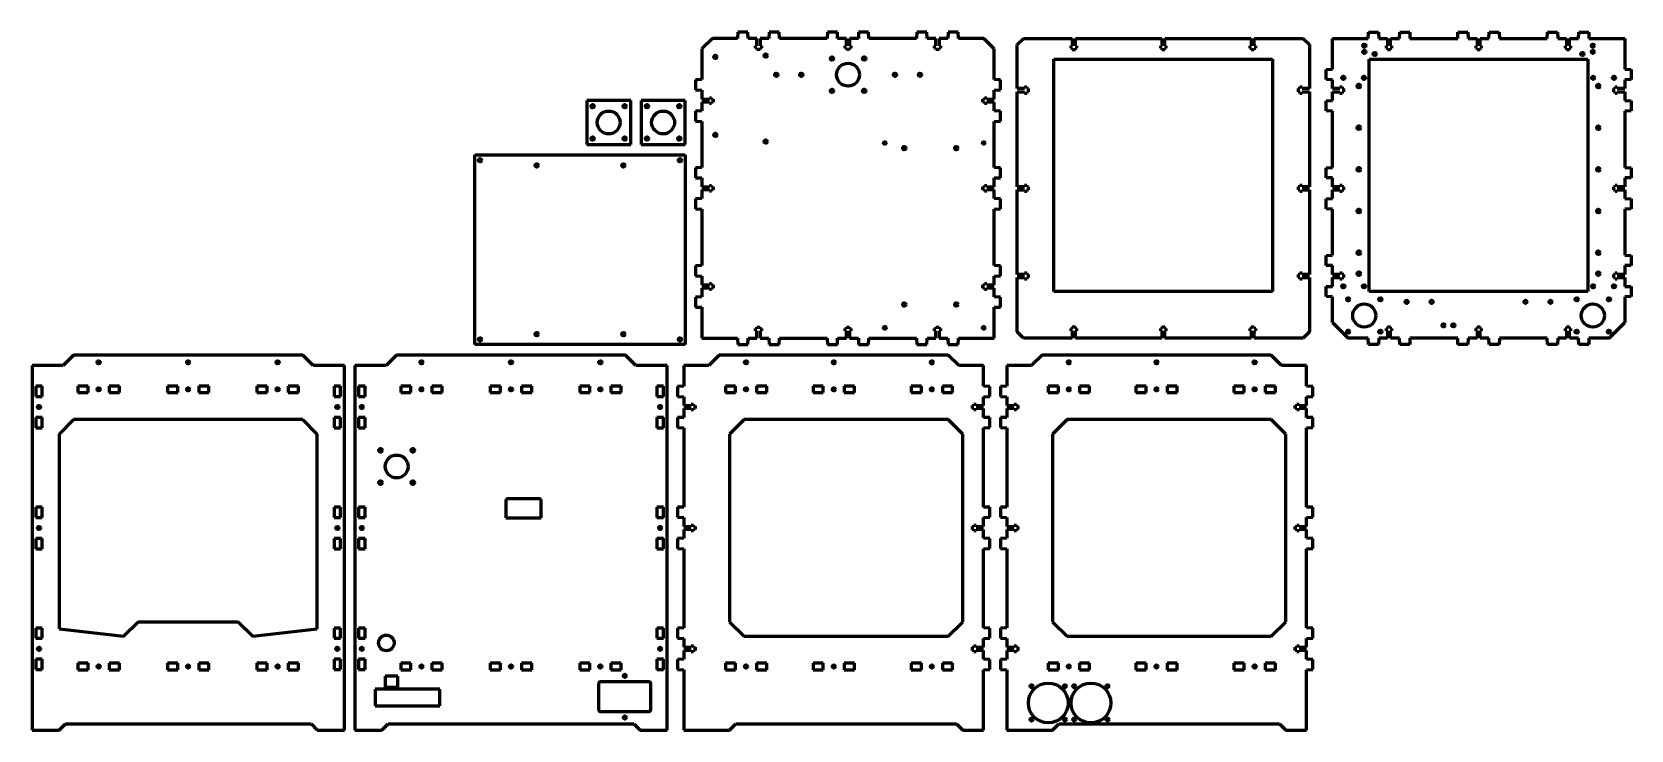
# Model space of a CAD drawing. Header units: millimetres. Extents: x 236 to 1772, y -374 to 296.
import ezdxf

# ---------------------------------------------------------------- set-up
doc = ezdxf.new("R2010")
doc.units = ezdxf.units.MM
doc.linetypes.add('K5LT_BASIC', pattern=[0])
doc.layers.add('Системный слой (1)', color=252, linetype='Continuous')

msp = doc.modelspace()

# ---------------------------------------------------------------- linework, layer by layer
at = {"layer": 'Системный слой (1)', "color": 5, "linetype": 'K5LT_BASIC', "lineweight": 60}
for p, q in [((914.4, 295.6), (914.2, 289.5)), ((924, 295.6), (914.4, 295.6)), ((924.3, 289.5), (924, 295.6)), ((944.4, 295.6), (944.2, 289.5)), ((954, 295.6), (944.4, 295.6)), ((954.3, 289.5), (954, 295.6)), ((1000.4, 295.6), (1000.1, 289.5)), ((1010, 295.6), (1000.4, 295.6)), ((1010.2, 289.5), (1010, 295.6)), ((1030.4, 295.6), (1030.1, 289.5)), ((1040, 295.6), (1030.4, 295.6)), ((1040.2, 289.5), (1040, 295.6)), ((1086.3, 295.6), (1086.1, 289.5)), ((1095.9, 295.6), (1086.3, 295.6)), ((1096.2, 289.5), (1095.9, 295.6)), ((1116.3, 295.6), (1116.1, 289.5)), ((1125.9, 295.6), (1116.3, 295.6)), ((1126.2, 289.5), (1125.9, 295.6)), ((1519.8, 289.5), (1520, 295.6)), ((1520, 295.6), (1529.6, 295.6)), ((1529.6, 295.6), (1529.9, 289.5)), ((1549.8, 289.5), (1550, 295.6)), ((1550, 295.6), (1559.6, 295.6)), ((1559.6, 295.6), (1559.9, 289.5)), ((1605.7, 289.5), (1606, 295.6)), ((1606, 295.6), (1615.6, 295.6)), ((1615.6, 295.6), (1615.8, 289.5)), ((1635.7, 289.5), (1636, 295.6)), ((1636, 295.6), (1645.6, 295.6)), ((1645.6, 295.6), (1645.8, 289.5)), ((1691.7, 289.5), (1691.9, 295.6)), ((1691.9, 295.6), (1701.5, 295.6)), ((1701.5, 295.6), (1701.8, 289.5)), ((1721.7, 289.5), (1721.9, 295.6)), ((1721.9, 295.6), (1731.5, 295.6)), ((1731.5, 295.6), (1731.8, 289.5)), ((889.9, 289.5), (879.9, 279.5)), ((879.9, 279.5), (879.9, 249.9)), ((914.2, 289.5), (889.9, 289.5)), ((932.7, 289.5), (924.3, 289.5)), ((931.4, 280.2), (931.4, 282.4)), ((931.4, 282.4), (932.7, 282.4)), ((932.7, 280.2), (931.4, 280.2)), ((932.7, 282.4), (932.7, 289.5)), ((932.7, 278.8), (932.7, 280.2)), ((935.7, 278.8), (932.7, 278.8)), ((935.7, 289.5), (935.7, 282.4)), ((944.2, 289.5), (935.7, 289.5)), ((935.7, 282.4), (937, 282.4)), ((937, 280.2), (935.7, 280.2)), ((935.7, 280.2), (935.7, 278.8)), ((937, 282.4), (937, 280.2)), ((1000.1, 289.5), (954.3, 289.5)), ((1018.7, 289.5), (1010.2, 289.5)), ((1017.4, 280.2), (1017.4, 282.4)), ((1017.4, 282.4), (1018.7, 282.4)), ((1018.7, 280.2), (1017.4, 280.2)), ((1018.7, 282.4), (1018.7, 289.5)), ((1018.7, 278.8), (1018.7, 280.2)), ((1021.7, 278.8), (1018.7, 278.8)), ((1021.7, 289.5), (1021.7, 282.4)), ((1030.1, 289.5), (1021.7, 289.5)), ((1021.7, 282.4), (1023, 282.4)), ((1023, 280.2), (1021.7, 280.2)), ((1021.7, 280.2), (1021.7, 278.8)), ((1023, 282.4), (1023, 280.2)), ((1086.1, 289.5), (1040.2, 289.5)), ((1104.6, 289.5), (1096.2, 289.5)), ((1103.3, 280.2), (1103.3, 282.4)), ((1103.3, 282.4), (1104.6, 282.4)), ((1104.6, 280.2), (1103.3, 280.2)), ((1104.6, 282.4), (1104.6, 289.5)), ((1104.6, 278.8), (1104.6, 280.2)), ((1107.6, 278.8), (1104.6, 278.8)), ((1107.6, 289.5), (1107.6, 282.4)), ((1116.1, 289.5), (1107.6, 289.5)), ((1107.6, 282.4), (1108.9, 282.4)), ((1108.9, 280.2), (1107.6, 280.2)), ((1107.6, 280.2), (1107.6, 278.8)), ((1108.9, 282.4), (1108.9, 280.2)), ((1150.5, 289.5), (1126.2, 289.5)), ((1160.5, 279.5), (1150.5, 289.5)), ((1160.5, 249.9), (1160.5, 279.5)), ((1182.7, 283.5), (1188.7, 289.5)), ((1182.7, 241.3), (1182.7, 283.5)), ((1188.7, 289.5), (1235.5, 289.5)), ((1235.5, 282.4), (1234.2, 282.4)), ((1234.2, 282.4), (1234.2, 280.2)), ((1234.2, 280.2), (1235.5, 280.2)), ((1235.5, 289.5), (1235.5, 282.4)), ((1235.5, 280.2), (1235.5, 278.8)), ((1235.5, 278.8), (1238.5, 278.8)), ((1238.5, 282.4), (1238.5, 289.5)), ((1238.5, 289.5), (1321.5, 289.5)), ((1239.8, 282.4), (1238.5, 282.4)), ((1238.5, 278.8), (1238.5, 280.2)), ((1238.5, 280.2), (1239.8, 280.2)), ((1239.8, 280.2), (1239.8, 282.4)), ((1320.2, 282.4), (1320.2, 280.2)), ((1321.5, 282.4), (1320.2, 282.4)), ((1320.2, 280.2), (1321.5, 280.2)), ((1321.5, 289.5), (1321.5, 282.4)), ((1321.5, 280.2), (1321.5, 278.8)), ((1321.5, 278.8), (1324.5, 278.8)), ((1324.5, 289.5), (1407.4, 289.5)), ((1324.5, 282.4), (1324.5, 289.5)), ((1325.8, 282.4), (1324.5, 282.4)), ((1324.5, 278.8), (1324.5, 280.2)), ((1324.5, 280.2), (1325.8, 280.2)), ((1325.8, 280.2), (1325.8, 282.4)), ((1406.1, 282.4), (1406.1, 280.2)), ((1407.4, 282.4), (1406.1, 282.4)), ((1406.1, 280.2), (1407.4, 280.2)), ((1407.4, 289.5), (1407.4, 282.4)), ((1407.4, 280.2), (1407.4, 278.8)), ((1407.4, 278.8), (1410.4, 278.8)), ((1410.4, 289.5), (1457.3, 289.5)), ((1410.4, 282.4), (1410.4, 289.5)), ((1411.7, 282.4), (1410.4, 282.4)), ((1410.4, 278.8), (1410.4, 280.2)), ((1410.4, 280.2), (1411.7, 280.2)), ((1411.7, 280.2), (1411.7, 282.4)), ((1457.3, 289.5), (1463.3, 283.5)), ((1463.3, 283.5), (1463.3, 241.3)), ((1485.5, 259.9), (1485.5, 289.5)), ((1485.5, 289.5), (1519.8, 289.5)), ((1529.9, 289.5), (1538.3, 289.5)), ((1537, 282.4), (1537, 280.2)), ((1538.3, 282.4), (1537, 282.4)), ((1537, 280.2), (1538.3, 280.2)), ((1538.3, 289.5), (1538.3, 282.4)), ((1538.3, 280.2), (1538.3, 278.8)), ((1538.3, 278.8), (1541.3, 278.8)), ((1541.3, 282.4), (1541.3, 289.5)), ((1541.3, 289.5), (1549.8, 289.5)), ((1542.6, 282.4), (1541.3, 282.4)), ((1541.3, 278.8), (1541.3, 280.2)), ((1541.3, 280.2), (1542.6, 280.2)), ((1542.6, 280.2), (1542.6, 282.4)), ((1559.9, 289.5), (1605.7, 289.5)), ((1615.8, 289.5), (1624.3, 289.5)), ((1624.3, 282.4), (1623, 282.4)), ((1623, 282.4), (1623, 280.2)), ((1623, 280.2), (1624.3, 280.2)), ((1624.3, 289.5), (1624.3, 282.4)), ((1624.3, 280.2), (1624.3, 278.8)), ((1624.3, 278.8), (1627.3, 278.8)), ((1627.3, 289.5), (1635.7, 289.5)), ((1627.3, 282.4), (1627.3, 289.5)), ((1628.6, 282.4), (1627.3, 282.4)), ((1627.3, 280.2), (1628.6, 280.2)), ((1627.3, 278.8), (1627.3, 280.2)), ((1628.6, 280.2), (1628.6, 282.4)), ((1645.8, 289.5), (1691.7, 289.5)), ((1701.8, 289.5), (1710.2, 289.5)), ((1710.2, 282.4), (1708.9, 282.4)), ((1708.9, 282.4), (1708.9, 280.2)), ((1708.9, 280.2), (1710.2, 280.2)), ((1710.2, 289.5), (1710.2, 282.4)), ((1710.2, 280.2), (1710.2, 278.8)), ((1710.2, 278.8), (1713.2, 278.8)), ((1713.2, 282.4), (1713.2, 289.5)), ((1713.2, 289.5), (1721.7, 289.5)), ((1714.5, 282.4), (1713.2, 282.4)), ((1713.2, 278.8), (1713.2, 280.2)), ((1713.2, 280.2), (1714.5, 280.2)), ((1714.5, 280.2), (1714.5, 282.4)), ((1731.8, 289.5), (1766.1, 289.5)), ((1766.1, 289.5), (1766.1, 259.9)), ((1218, 46.6), (1218, 269.6)), ((1218, 269.6), (1428, 269.6)), ((1428, 269.6), (1428, 46.6)), ((1520.8, 269.6), (1730.8, 269.6)), ((1520.8, 46.6), (1520.8, 269.6)), ((1730.8, 269.6), (1730.8, 46.6)), ((879.9, 249.9), (873.8, 249.6)), ((873.8, 249.6), (873.8, 240)), ((1166.6, 249.6), (1160.5, 249.9)), ((1166.6, 240), (1166.6, 249.6)), ((1479.4, 259.6), (1485.5, 259.9)), ((1479.4, 250), (1479.4, 259.6)), ((1485.5, 249.8), (1479.4, 250)), ((1485.5, 241.3), (1485.5, 249.8)), ((1766.1, 259.9), (1772.2, 259.6)), ((1772.2, 250), (1766.1, 249.8)), ((1766.1, 249.8), (1766.1, 241.3)), ((1772.2, 259.6), (1772.2, 250)), ((873.8, 240), (879.9, 239.8)), ((879.9, 239.8), (879.9, 231.3)), ((879.9, 231.3), (887, 231.3)), ((887, 232.6), (889.2, 232.6)), ((887, 231.3), (887, 232.6)), ((889.2, 232.6), (889.2, 231.3)), ((889.2, 231.3), (890.6, 231.3)), ((890.6, 231.3), (890.6, 228.3)), ((1149.8, 231.3), (1151.2, 231.3)), ((1149.8, 228.3), (1149.8, 231.3)), ((1151.2, 231.3), (1151.2, 232.6)), ((1151.2, 232.6), (1153.4, 232.6)), ((1153.4, 232.6), (1153.4, 231.3)), ((1153.4, 231.3), (1160.5, 231.3)), ((1160.5, 239.8), (1166.6, 240)), ((1160.5, 231.3), (1160.5, 239.8)), ((1189.8, 241.3), (1182.7, 241.3)), ((1182.7, 147.1), (1182.7, 238.3)), ((1182.7, 238.3), (1189.8, 238.3)), ((1189.8, 242.6), (1189.8, 241.3)), ((1192, 242.6), (1189.8, 242.6)), ((1189.8, 238.3), (1189.8, 237)), ((1189.8, 237), (1192, 237)), ((1192, 241.3), (1192, 242.6)), ((1193.4, 241.3), (1192, 241.3)), ((1192, 238.3), (1193.4, 238.3)), ((1192, 237), (1192, 238.3)), ((1193.4, 238.3), (1193.4, 241.3)), ((1452.6, 241.3), (1452.6, 238.3)), ((1454, 241.3), (1452.6, 241.3)), ((1452.6, 238.3), (1454, 238.3)), ((1456.2, 242.6), (1454, 242.6)), ((1454, 242.6), (1454, 241.3)), ((1454, 238.3), (1454, 237)), ((1454, 237), (1456.2, 237)), ((1456.2, 241.3), (1456.2, 242.6)), ((1463.3, 241.3), (1456.2, 241.3)), ((1456.2, 237), (1456.2, 238.3)), ((1456.2, 238.3), (1463.3, 238.3)), ((1463.3, 238.3), (1463.3, 147.1)), ((1492.6, 241.3), (1485.5, 241.3)), ((1485.5, 229.9), (1485.5, 238.3)), ((1485.5, 238.3), (1492.6, 238.3)), ((1494.8, 242.6), (1492.6, 242.6)), ((1492.6, 242.6), (1492.6, 241.3)), ((1492.6, 238.3), (1492.6, 237)), ((1492.6, 237), (1494.8, 237)), ((1494.8, 241.3), (1494.8, 242.6)), ((1496.2, 241.3), (1494.8, 241.3)), ((1494.8, 238.3), (1496.2, 238.3)), ((1494.8, 237), (1494.8, 238.3)), ((1496.2, 238.3), (1496.2, 241.3)), ((1755.4, 241.3), (1755.4, 238.3)), ((1756.8, 241.3), (1755.4, 241.3)), ((1755.4, 238.3), (1756.8, 238.3)), ((1759, 242.6), (1756.8, 242.6)), ((1756.8, 242.6), (1756.8, 241.3)), ((1756.8, 238.3), (1756.8, 237)), ((1756.8, 237), (1759, 237)), ((1759, 241.3), (1759, 242.6)), ((1766.1, 241.3), (1759, 241.3)), ((1759, 238.3), (1766.1, 238.3)), ((1759, 237), (1759, 238.3)), ((1766.1, 238.3), (1766.1, 229.9)), ((811.5, 229.9), (769.2, 229.9)), ((769.2, 229.9), (769.2, 187.6)), ((811.5, 187.6), (811.5, 229.9)), ((863.8, 229.9), (821.5, 229.9)), ((821.5, 229.9), (821.5, 187.6)), ((863.8, 187.6), (863.8, 229.9)), ((879.9, 219.9), (873.8, 219.6)), ((873.8, 219.6), (873.8, 210)), ((887, 228.3), (879.9, 228.3)), ((879.9, 228.3), (879.9, 219.9)), ((887, 227), (887, 228.3)), ((889.2, 227), (887, 227)), ((889.2, 228.3), (889.2, 227)), ((890.6, 228.3), (889.2, 228.3)), ((1151.2, 228.3), (1149.8, 228.3)), ((1151.2, 227), (1151.2, 228.3)), ((1153.4, 227), (1151.2, 227)), ((1160.5, 228.3), (1153.4, 228.3)), ((1153.4, 228.3), (1153.4, 227)), ((1160.5, 219.9), (1160.5, 228.3)), ((1166.6, 219.6), (1160.5, 219.9)), ((1166.6, 210), (1166.6, 219.6)), ((1479.4, 229.6), (1485.5, 229.9)), ((1479.4, 220), (1479.4, 229.6)), ((1485.5, 219.8), (1479.4, 220)), ((1485.5, 165.7), (1485.5, 219.8)), ((1766.1, 229.9), (1772.2, 229.6)), ((1772.2, 220), (1766.1, 219.8)), ((1766.1, 219.8), (1766.1, 165.7)), ((1772.2, 229.6), (1772.2, 220)), ((873.8, 210), (879.9, 209.8)), ((879.9, 209.8), (879.9, 165.7)), ((1160.5, 209.8), (1166.6, 210)), ((1160.5, 165.7), (1160.5, 209.8)), ((769.2, 187.6), (811.5, 187.6)), ((821.5, 187.6), (863.8, 187.6)), ((661.8, 177.6), (863.8, 177.6)), ((661.8, -4.4), (661.8, 177.6)), ((863.8, 177.6), (863.8, -4.4)), ((879.9, 165.7), (873.8, 165.4)), ((873.8, 165.4), (873.8, 155.8)), ((873.8, 155.8), (879.9, 155.6)), ((879.9, 155.6), (879.9, 147.1)), ((1166.6, 165.4), (1160.5, 165.7)), ((1160.5, 155.6), (1166.6, 155.8)), ((1160.5, 147.1), (1160.5, 155.6)), ((1166.6, 155.8), (1166.6, 165.4)), ((1479.4, 165.4), (1485.5, 165.7)), ((1479.4, 155.8), (1479.4, 165.4)), ((1485.5, 155.6), (1479.4, 155.8)), ((1485.5, 147.1), (1485.5, 155.6)), ((1766.1, 165.7), (1772.2, 165.4)), ((1772.2, 155.8), (1766.1, 155.6)), ((1766.1, 155.6), (1766.1, 147.1)), ((1772.2, 165.4), (1772.2, 155.8)), ((879.9, 147.1), (887, 147.1)), ((887, 144.1), (879.9, 144.1)), ((879.9, 144.1), (879.9, 135.7)), ((887, 148.4), (889.2, 148.4)), ((887, 147.1), (887, 148.4)), ((887, 142.8), (887, 144.1)), ((889.2, 142.8), (887, 142.8)), ((889.2, 148.4), (889.2, 147.1)), ((889.2, 147.1), (890.6, 147.1)), ((890.6, 144.1), (889.2, 144.1)), ((889.2, 144.1), (889.2, 142.8)), ((890.6, 147.1), (890.6, 144.1)), ((1149.8, 144.1), (1149.8, 147.1)), ((1149.8, 147.1), (1151.2, 147.1)), ((1151.2, 144.1), (1149.8, 144.1)), ((1151.2, 147.1), (1151.2, 148.4)), ((1151.2, 148.4), (1153.4, 148.4)), ((1151.2, 142.8), (1151.2, 144.1)), ((1153.4, 142.8), (1151.2, 142.8)), ((1153.4, 148.4), (1153.4, 147.1)), ((1153.4, 147.1), (1160.5, 147.1)), ((1153.4, 144.1), (1153.4, 142.8)), ((1160.5, 144.1), (1153.4, 144.1)), ((1160.5, 135.7), (1160.5, 144.1)), ((1189.8, 147.1), (1182.7, 147.1)), ((1182.7, 144.1), (1189.8, 144.1)), ((1182.7, 62.9), (1182.7, 144.1)), ((1189.8, 148.4), (1189.8, 147.1)), ((1192, 148.4), (1189.8, 148.4)), ((1189.8, 144.1), (1189.8, 142.8)), ((1189.8, 142.8), (1192, 142.8)), ((1192, 147.1), (1192, 148.4)), ((1193.4, 147.1), (1192, 147.1)), ((1192, 142.8), (1192, 144.1)), ((1192, 144.1), (1193.4, 144.1)), ((1193.4, 144.1), (1193.4, 147.1)), ((1454, 147.1), (1452.6, 147.1)), ((1452.6, 147.1), (1452.6, 144.1)), ((1452.6, 144.1), (1454, 144.1)), ((1454, 148.4), (1454, 147.1)), ((1456.2, 148.4), (1454, 148.4)), ((1454, 144.1), (1454, 142.8)), ((1454, 142.8), (1456.2, 142.8)), ((1456.2, 147.1), (1456.2, 148.4)), ((1463.3, 147.1), (1456.2, 147.1)), ((1456.2, 142.8), (1456.2, 144.1)), ((1456.2, 144.1), (1463.3, 144.1)), ((1463.3, 144.1), (1463.3, 62.9)), ((1492.6, 147.1), (1485.5, 147.1)), ((1485.5, 144.1), (1492.6, 144.1)), ((1485.5, 135.7), (1485.5, 144.1)), ((1492.6, 148.4), (1492.6, 147.1)), ((1494.8, 148.4), (1492.6, 148.4)), ((1492.6, 144.1), (1492.6, 142.8)), ((1492.6, 142.8), (1494.8, 142.8)), ((1494.8, 147.1), (1494.8, 148.4)), ((1496.2, 147.1), (1494.8, 147.1)), ((1494.8, 144.1), (1496.2, 144.1)), ((1494.8, 142.8), (1494.8, 144.1)), ((1496.2, 144.1), (1496.2, 147.1)), ((1756.8, 147.1), (1755.4, 147.1)), ((1755.4, 147.1), (1755.4, 144.1)), ((1755.4, 144.1), (1756.8, 144.1)), ((1756.8, 148.4), (1756.8, 147.1)), ((1759, 148.4), (1756.8, 148.4)), ((1756.8, 144.1), (1756.8, 142.8)), ((1756.8, 142.8), (1759, 142.8)), ((1759, 147.1), (1759, 148.4)), ((1766.1, 147.1), (1759, 147.1)), ((1759, 144.1), (1766.1, 144.1)), ((1759, 142.8), (1759, 144.1)), ((1766.1, 144.1), (1766.1, 135.7)), ((879.9, 135.7), (873.8, 135.4)), ((873.8, 135.4), (873.8, 125.8)), ((873.8, 125.8), (879.9, 125.6)), ((879.9, 125.6), (879.9, 71.5)), ((1166.6, 135.4), (1160.5, 135.7)), ((1160.5, 125.6), (1166.6, 125.8)), ((1160.5, 71.5), (1160.5, 125.6)), ((1166.6, 125.8), (1166.6, 135.4)), ((1479.4, 135.4), (1485.5, 135.7)), ((1479.4, 125.8), (1479.4, 135.4)), ((1485.5, 125.6), (1479.4, 125.8)), ((1485.5, 81.5), (1485.5, 125.6)), ((1766.1, 135.7), (1772.2, 135.4)), ((1772.2, 125.8), (1766.1, 125.6)), ((1766.1, 125.6), (1766.1, 81.5)), ((1772.2, 135.4), (1772.2, 125.8)), ((1479.4, 81.2), (1485.5, 81.5)), ((1479.4, 71.6), (1479.4, 81.2)), ((1766.1, 81.5), (1772.2, 81.2)), ((1772.2, 81.2), (1772.2, 71.6)), ((879.9, 71.5), (873.8, 71.2)), ((873.8, 71.2), (873.8, 61.6)), ((873.8, 61.6), (879.9, 61.4)), ((1166.6, 71.2), (1160.5, 71.5)), ((1160.5, 61.4), (1166.6, 61.6)), ((1166.6, 61.6), (1166.6, 71.2)), ((1189.8, 62.9), (1182.7, 62.9)), ((1192, 64.2), (1189.8, 64.2)), ((1189.8, 64.2), (1189.8, 62.9)), ((1192, 62.9), (1192, 64.2)), ((1193.4, 62.9), (1192, 62.9)), ((1193.4, 59.9), (1193.4, 62.9)), ((1454, 62.9), (1452.6, 62.9)), ((1452.6, 62.9), (1452.6, 59.9)), ((1454, 64.2), (1454, 62.9)), ((1456.2, 64.2), (1454, 64.2)), ((1456.2, 62.9), (1456.2, 64.2)), ((1463.3, 62.9), (1456.2, 62.9)), ((1485.5, 71.4), (1479.4, 71.6)), ((1485.5, 62.9), (1485.5, 71.4)), ((1492.6, 62.9), (1485.5, 62.9)), ((1492.6, 64.2), (1492.6, 62.9)), ((1494.8, 64.2), (1492.6, 64.2)), ((1494.8, 62.9), (1494.8, 64.2)), ((1496.2, 62.9), (1494.8, 62.9)), ((1496.2, 59.9), (1496.2, 62.9)), ((1755.4, 62.9), (1755.4, 59.9)), ((1756.8, 62.9), (1755.4, 62.9)), ((1756.8, 64.2), (1756.8, 62.9)), ((1759, 64.2), (1756.8, 64.2)), ((1759, 62.9), (1759, 64.2)), ((1766.1, 62.9), (1759, 62.9)), ((1772.2, 71.6), (1766.1, 71.4)), ((1766.1, 71.4), (1766.1, 62.9)), ((879.9, 61.4), (879.9, 52.9)), ((879.9, 52.9), (887, 52.9)), ((879.9, 49.9), (879.9, 41.5)), ((887, 49.9), (879.9, 49.9)), ((887, 52.9), (887, 54.2)), ((887, 54.2), (889.2, 54.2)), ((887, 48.6), (887, 49.9)), ((889.2, 48.6), (887, 48.6)), ((889.2, 54.2), (889.2, 52.9)), ((889.2, 52.9), (890.6, 52.9)), ((889.2, 49.9), (889.2, 48.6)), ((890.6, 49.9), (889.2, 49.9)), ((890.6, 52.9), (890.6, 49.9)), ((1149.8, 49.9), (1149.8, 52.9)), ((1149.8, 52.9), (1151.2, 52.9)), ((1151.2, 49.9), (1149.8, 49.9)), ((1151.2, 54.2), (1153.4, 54.2)), ((1151.2, 52.9), (1151.2, 54.2)), ((1151.2, 48.6), (1151.2, 49.9)), ((1153.4, 48.6), (1151.2, 48.6)), ((1153.4, 54.2), (1153.4, 52.9)), ((1153.4, 52.9), (1160.5, 52.9)), ((1153.4, 49.9), (1153.4, 48.6)), ((1160.5, 49.9), (1153.4, 49.9)), ((1160.5, 52.9), (1160.5, 61.4)), ((1160.5, 41.5), (1160.5, 49.9)), ((1182.7, 7.7), (1182.7, 59.9)), ((1182.7, 59.9), (1189.8, 59.9)), ((1189.8, 59.9), (1189.8, 58.6)), ((1189.8, 58.6), (1192, 58.6)), ((1192, 58.6), (1192, 59.9)), ((1192, 59.9), (1193.4, 59.9)), ((1428, 46.6), (1218, 46.6)), ((1452.6, 59.9), (1454, 59.9)), ((1454, 59.9), (1454, 58.6)), ((1454, 58.6), (1456.2, 58.6)), ((1456.2, 59.9), (1463.3, 59.9)), ((1456.2, 58.6), (1456.2, 59.9)), ((1463.3, 59.9), (1463.3, 7.7)), ((1479.4, 51.2), (1485.5, 51.5)), ((1479.4, 41.6), (1479.4, 51.2)), ((1485.5, 59.9), (1492.6, 59.9)), ((1485.5, 51.5), (1485.5, 59.9)), ((1492.6, 59.9), (1492.6, 58.6)), ((1492.6, 58.6), (1494.8, 58.6)), ((1494.8, 58.6), (1494.8, 59.9)), ((1494.8, 59.9), (1496.2, 59.9)), ((1730.8, 46.6), (1520.8, 46.6)), ((1755.4, 59.9), (1756.8, 59.9)), ((1756.8, 59.9), (1756.8, 58.6)), ((1756.8, 58.6), (1759, 58.6)), ((1759, 59.9), (1766.1, 59.9)), ((1759, 58.6), (1759, 59.9)), ((1766.1, 59.9), (1766.1, 51.5)), ((1766.1, 51.5), (1772.2, 51.2)), ((1772.2, 51.2), (1772.2, 41.6)), ((879.9, 41.5), (873.8, 41.2)), ((873.8, 41.2), (873.8, 31.6)), ((873.8, 31.6), (879.9, 31.4)), ((879.9, 31.4), (879.9, 1.7)), ((1166.6, 41.2), (1160.5, 41.5)), ((1160.5, 31.4), (1166.6, 31.6)), ((1160.5, 1.7), (1160.5, 31.4)), ((1166.6, 31.6), (1166.6, 41.2)), ((1485.5, 41.4), (1479.4, 41.6)), ((1485.5, 16.7), (1485.5, 41.4)), ((1772.2, 41.6), (1766.1, 41.4)), ((1766.1, 41.4), (1766.1, 16.7)), ((1485.5, 16.7), (1500.5, 1.7)), ((1751.1, 1.7), (1766.1, 16.7)), ((879.9, 1.7), (914.2, 1.7)), ((914.2, 1.7), (914.4, -4.4)), ((924, -4.4), (924.3, 1.7)), ((924.3, 1.7), (932.7, 1.7)), ((931.4, 11), (932.7, 11)), ((931.4, 8.8), (931.4, 11)), ((932.7, 8.8), (931.4, 8.8)), ((932.7, 11), (932.7, 12.4)), ((932.7, 12.4), (935.7, 12.4)), ((932.7, 1.7), (932.7, 8.8)), ((935.7, 12.4), (935.7, 11)), ((935.7, 11), (937, 11)), ((937, 8.8), (935.7, 8.8)), ((935.7, 8.8), (935.7, 1.7)), ((935.7, 1.7), (944.2, 1.7)), ((937, 11), (937, 8.8)), ((944.2, 1.7), (944.4, -4.4)), ((954, -4.4), (954.3, 1.7)), ((954.3, 1.7), (1000.1, 1.7)), ((1000.1, 1.7), (1000.4, -4.4)), ((1010, -4.4), (1010.2, 1.7)), ((1010.2, 1.7), (1018.7, 1.7)), ((1017.4, 11), (1018.7, 11)), ((1017.4, 8.8), (1017.4, 11)), ((1018.7, 8.8), (1017.4, 8.8)), ((1018.7, 11), (1018.7, 12.4)), ((1018.7, 12.4), (1021.7, 12.4)), ((1018.7, 1.7), (1018.7, 8.8)), ((1021.7, 12.4), (1021.7, 11)), ((1021.7, 11), (1023, 11)), ((1023, 8.8), (1021.7, 8.8)), ((1021.7, 8.8), (1021.7, 1.7)), ((1021.7, 1.7), (1030.1, 1.7)), ((1023, 11), (1023, 8.8)), ((1030.1, 1.7), (1030.4, -4.4)), ((1040, -4.4), (1040.2, 1.7)), ((1040.2, 1.7), (1086.1, 1.7)), ((1086.1, 1.7), (1086.3, -4.4)), ((1095.9, -4.4), (1096.2, 1.7)), ((1096.2, 1.7), (1104.6, 1.7)), ((1103.3, 8.8), (1103.3, 11)), ((1103.3, 11), (1104.6, 11)), ((1104.6, 8.8), (1103.3, 8.8)), ((1104.6, 11), (1104.6, 12.4)), ((1104.6, 12.4), (1107.6, 12.4)), ((1104.6, 1.7), (1104.6, 8.8)), ((1107.6, 12.4), (1107.6, 11)), ((1107.6, 11), (1108.9, 11)), ((1108.9, 8.8), (1107.6, 8.8)), ((1107.6, 8.8), (1107.6, 1.7)), ((1107.6, 1.7), (1116.1, 1.7)), ((1108.9, 11), (1108.9, 8.8)), ((1116.1, 1.7), (1116.3, -4.4)), ((1125.9, -4.4), (1126.2, 1.7)), ((1126.2, 1.7), (1160.5, 1.7)), ((1188.7, 1.7), (1182.7, 7.7)), ((1235.5, 1.7), (1188.7, 1.7)), ((1234.2, 11), (1234.2, 8.8)), ((1235.5, 11), (1234.2, 11)), ((1234.2, 8.8), (1235.5, 8.8)), ((1235.5, 12.4), (1235.5, 11)), ((1238.5, 12.4), (1235.5, 12.4)), ((1235.5, 8.8), (1235.5, 1.7)), ((1238.5, 11), (1238.5, 12.4)), ((1239.8, 11), (1238.5, 11)), ((1238.5, 8.8), (1239.8, 8.8)), ((1238.5, 1.7), (1238.5, 8.8)), ((1321.5, 1.7), (1238.5, 1.7)), ((1239.8, 8.8), (1239.8, 11)), ((1321.5, 11), (1320.2, 11)), ((1320.2, 11), (1320.2, 8.8)), ((1320.2, 8.8), (1321.5, 8.8)), ((1321.5, 12.4), (1321.5, 11)), ((1324.5, 12.4), (1321.5, 12.4)), ((1321.5, 8.8), (1321.5, 1.7)), ((1324.5, 11), (1324.5, 12.4)), ((1325.8, 11), (1324.5, 11)), ((1324.5, 8.8), (1325.8, 8.8)), ((1324.5, 1.7), (1324.5, 8.8)), ((1407.4, 1.7), (1324.5, 1.7)), ((1325.8, 8.8), (1325.8, 11)), ((1407.4, 11), (1406.1, 11)), ((1406.1, 11), (1406.1, 8.8)), ((1406.1, 8.8), (1407.4, 8.8)), ((1410.4, 12.4), (1407.4, 12.4)), ((1407.4, 12.4), (1407.4, 11)), ((1407.4, 8.8), (1407.4, 1.7)), ((1410.4, 11), (1410.4, 12.4)), ((1411.7, 11), (1410.4, 11)), ((1410.4, 8.8), (1411.7, 8.8)), ((1410.4, 1.7), (1410.4, 8.8)), ((1457.3, 1.7), (1410.4, 1.7)), ((1411.7, 8.8), (1411.7, 11)), ((1463.3, 7.7), (1457.3, 1.7)), ((1519.8, 1.7), (1500.5, 1.7)), ((1520, -4.4), (1519.8, 1.7)), ((1529.9, 1.7), (1529.6, -4.4)), ((1538.3, 1.7), (1529.9, 1.7)), ((1537, 11), (1537, 8.8)), ((1538.3, 11), (1537, 11)), ((1537, 8.8), (1538.3, 8.8)), ((1541.3, 12.4), (1538.3, 12.4)), ((1538.3, 12.4), (1538.3, 11)), ((1538.3, 8.8), (1538.3, 1.7)), ((1541.3, 11), (1541.3, 12.4)), ((1542.6, 11), (1541.3, 11)), ((1541.3, 8.8), (1542.6, 8.8)), ((1541.3, 1.7), (1541.3, 8.8)), ((1549.8, 1.7), (1541.3, 1.7)), ((1542.6, 8.8), (1542.6, 11)), ((1550, -4.4), (1549.8, 1.7)), ((1559.9, 1.7), (1559.6, -4.4)), ((1605.7, 1.7), (1559.9, 1.7)), ((1606, -4.4), (1605.7, 1.7)), ((1615.8, 1.7), (1615.6, -4.4)), ((1624.3, 1.7), (1615.8, 1.7)), ((1624.3, 11), (1623, 11)), ((1623, 11), (1623, 8.8)), ((1623, 8.8), (1624.3, 8.8)), ((1624.3, 12.4), (1624.3, 11)), ((1627.3, 12.4), (1624.3, 12.4)), ((1624.3, 8.8), (1624.3, 1.7)), ((1627.3, 11), (1627.3, 12.4)), ((1628.6, 11), (1627.3, 11)), ((1627.3, 8.8), (1628.6, 8.8)), ((1627.3, 1.7), (1627.3, 8.8)), ((1635.7, 1.7), (1627.3, 1.7)), ((1628.6, 8.8), (1628.6, 11)), ((1636, -4.4), (1635.7, 1.7)), ((1645.8, 1.7), (1645.6, -4.4)), ((1691.7, 1.7), (1645.8, 1.7)), ((1691.9, -4.4), (1691.7, 1.7)), ((1701.8, 1.7), (1701.5, -4.4)), ((1710.2, 1.7), (1701.8, 1.7)), ((1710.2, 11), (1708.9, 11)), ((1708.9, 11), (1708.9, 8.8)), ((1708.9, 8.8), (1710.2, 8.8)), ((1713.2, 12.4), (1710.2, 12.4)), ((1710.2, 12.4), (1710.2, 11)), ((1710.2, 8.8), (1710.2, 1.7)), ((1713.2, 11), (1713.2, 12.4)), ((1714.5, 11), (1713.2, 11)), ((1713.2, 8.8), (1714.5, 8.8)), ((1713.2, 1.7), (1713.2, 8.8)), ((1721.7, 1.7), (1713.2, 1.7)), ((1714.5, 8.8), (1714.5, 11)), ((1721.9, -4.4), (1721.7, 1.7)), ((1731.8, 1.7), (1731.5, -4.4)), ((1751.1, 1.7), (1731.8, 1.7)), ((276.5, -14.4), (266.5, -24.4)), ((496.5, -14.4), (276.5, -14.4)), ((506.5, -24.4), (496.5, -14.4)), ((586.5, -14.4), (576.5, -24.4)), ((806.5, -14.4), (586.5, -14.4)), ((863.8, -4.4), (661.8, -4.4)), ((816.5, -24.4), (806.5, -14.4)), ((896.5, -14.4), (886.5, -24.4)), ((1116.5, -14.4), (896.5, -14.4)), ((914.4, -4.4), (924, -4.4)), ((944.4, -4.4), (954, -4.4)), ((1000.4, -4.4), (1010, -4.4)), ((1030.4, -4.4), (1040, -4.4)), ((1086.3, -4.4), (1095.9, -4.4)), ((1116.3, -4.4), (1125.9, -4.4)), ((1126.5, -24.4), (1116.5, -14.4)), ((1206.5, -14.4), (1196.5, -24.4)), ((1426.5, -14.4), (1206.5, -14.4)), ((1436.5, -24.4), (1426.5, -14.4)), ((1529.6, -4.4), (1520, -4.4)), ((1559.6, -4.4), (1550, -4.4)), ((1615.6, -4.4), (1606, -4.4)), ((1645.6, -4.4), (1636, -4.4)), ((1701.5, -4.4), (1691.9, -4.4)), ((1731.5, -4.4), (1721.9, -4.4)), ((236.5, -24.4), (236.5, -374.4)), ((266.5, -24.4), (236.5, -24.4)), ((536.5, -24.4), (506.5, -24.4)), ((536.5, -374.4), (536.5, -24.4)), ((576.5, -24.4), (546.5, -24.4)), ((546.5, -24.4), (546.5, -374.4)), ((846.5, -24.4), (816.5, -24.4)), ((846.5, -374.4), (846.5, -24.4)), ((862.6, -24.4), (862.6, -44.3)), ((886.5, -24.4), (862.6, -24.4)), ((1150.4, -24.4), (1126.5, -24.4)), ((1150.4, -44.3), (1150.4, -24.4)), ((1172.6, -24.4), (1172.6, -44.3)), ((1196.5, -24.4), (1172.6, -24.4)), ((1460.4, -24.4), (1436.5, -24.4)), ((1460.4, -44.3), (1460.4, -24.4)), ((246.3, -44.4), (240.1, -44.4)), ((240.1, -44.4), (240.1, -54.2)), ((246.3, -54.2), (246.3, -44.4)), ((290.4, -44.3), (280.6, -44.3)), ((280.6, -44.3), (280.6, -50.5)), ((290.4, -50.5), (290.4, -44.3)), ((320.4, -44.3), (310.6, -44.3)), ((310.6, -44.3), (310.6, -50.5)), ((320.4, -50.5), (320.4, -44.3)), ((366.6, -44.3), (366.6, -50.5)), ((376.4, -44.3), (366.6, -44.3)), ((376.4, -50.5), (376.4, -44.3)), ((406.4, -44.3), (396.6, -44.3)), ((396.6, -44.3), (396.6, -50.5)), ((406.4, -50.5), (406.4, -44.3)), ((452.5, -44.3), (452.5, -50.5)), ((462.3, -44.3), (452.5, -44.3)), ((462.3, -50.5), (462.3, -44.3)), ((492.3, -44.3), (482.5, -44.3)), ((482.5, -44.3), (482.5, -50.5)), ((492.3, -50.5), (492.3, -44.3)), ((526.7, -44.4), (526.7, -54.2)), ((532.9, -44.4), (526.7, -44.4)), ((532.9, -54.2), (532.9, -44.4)), ((556.3, -44.4), (550.1, -44.4)), ((550.1, -44.4), (550.1, -54.2)), ((556.3, -54.2), (556.3, -44.4)), ((600.4, -44.3), (590.6, -44.3)), ((590.6, -44.3), (590.6, -50.5)), ((600.4, -50.5), (600.4, -44.3)), ((620.6, -44.3), (620.6, -50.5)), ((630.4, -44.3), (620.6, -44.3)), ((630.4, -50.5), (630.4, -44.3)), ((676.6, -44.3), (676.6, -50.5)), ((686.4, -44.3), (676.6, -44.3)), ((686.4, -50.5), (686.4, -44.3)), ((706.6, -44.3), (706.6, -50.5)), ((716.4, -44.3), (706.6, -44.3)), ((716.4, -50.5), (716.4, -44.3)), ((762.5, -44.3), (762.5, -50.5)), ((772.3, -44.3), (762.5, -44.3)), ((772.3, -50.5), (772.3, -44.3)), ((802.3, -44.3), (792.5, -44.3)), ((792.5, -44.3), (792.5, -50.5)), ((802.3, -50.5), (802.3, -44.3)), ((836.7, -44.4), (836.7, -54.2)), ((842.9, -44.4), (836.7, -44.4)), ((842.9, -54.2), (842.9, -44.4)), ((862.6, -44.3), (856.5, -44.5)), ((856.5, -44.5), (856.5, -54.1)), ((912.2, -44.3), (902.4, -44.3)), ((902.4, -44.3), (902.4, -50.5)), ((912.2, -50.5), (912.2, -44.3)), ((932.4, -44.3), (932.4, -50.5)), ((942.2, -44.3), (932.4, -44.3)), ((942.2, -50.5), (942.2, -44.3)), ((986.6, -44.3), (986.6, -50.5)), ((996.4, -44.3), (986.6, -44.3)), ((996.4, -50.5), (996.4, -44.3)), ((1026.4, -44.3), (1016.6, -44.3)), ((1016.6, -44.3), (1016.6, -50.5)), ((1026.4, -50.5), (1026.4, -44.3)), ((1090.6, -44.3), (1080.8, -44.3)), ((1080.8, -44.3), (1080.8, -50.5)), ((1090.6, -50.5), (1090.6, -44.3)), ((1110.8, -44.3), (1110.8, -50.5)), ((1120.6, -44.3), (1110.8, -44.3)), ((1120.6, -50.5), (1120.6, -44.3)), ((1156.5, -44.5), (1150.4, -44.3)), ((1156.5, -54.1), (1156.5, -44.5)), ((1172.6, -44.3), (1166.5, -44.5)), ((1166.5, -44.5), (1166.5, -54.1)), ((1222.2, -44.3), (1212.4, -44.3)), ((1212.4, -44.3), (1212.4, -50.5)), ((1222.2, -50.5), (1222.2, -44.3)), ((1252.2, -44.3), (1242.4, -44.3)), ((1242.4, -44.3), (1242.4, -50.5)), ((1252.2, -50.5), (1252.2, -44.3)), ((1296.6, -44.3), (1296.6, -50.5)), ((1306.4, -44.3), (1296.6, -44.3)), ((1306.4, -50.5), (1306.4, -44.3)), ((1336.4, -44.3), (1326.6, -44.3)), ((1326.6, -44.3), (1326.6, -50.5)), ((1336.4, -50.5), (1336.4, -44.3)), ((1400.6, -44.3), (1390.8, -44.3)), ((1390.8, -44.3), (1390.8, -50.5)), ((1400.6, -50.5), (1400.6, -44.3)), ((1430.6, -44.3), (1420.8, -44.3)), ((1420.8, -44.3), (1420.8, -50.5)), ((1430.6, -50.5), (1430.6, -44.3)), ((1466.5, -44.5), (1460.4, -44.3)), ((1466.5, -54.1), (1466.5, -44.5)), ((240.1, -54.2), (246.3, -54.2)), ((280.6, -50.5), (290.4, -50.5)), ((310.6, -50.5), (320.4, -50.5)), ((366.6, -50.5), (376.4, -50.5)), ((396.6, -50.5), (406.4, -50.5)), ((452.5, -50.5), (462.3, -50.5)), ((482.5, -50.5), (492.3, -50.5)), ((526.7, -54.2), (532.9, -54.2)), ((550.1, -54.2), (556.3, -54.2)), ((590.6, -50.5), (600.4, -50.5)), ((620.6, -50.5), (630.4, -50.5)), ((676.6, -50.5), (686.4, -50.5)), ((706.6, -50.5), (716.4, -50.5)), ((762.5, -50.5), (772.3, -50.5)), ((792.5, -50.5), (802.3, -50.5)), ((836.7, -54.2), (842.9, -54.2)), ((856.5, -54.1), (862.6, -54.4)), ((862.6, -54.4), (862.6, -62.8)), ((902.4, -50.5), (912.2, -50.5)), ((932.4, -50.5), (942.2, -50.5)), ((986.6, -50.5), (996.4, -50.5)), ((1016.6, -50.5), (1026.4, -50.5)), ((1080.8, -50.5), (1090.6, -50.5)), ((1110.8, -50.5), (1120.6, -50.5)), ((1150.4, -54.4), (1156.5, -54.1)), ((1150.4, -62.8), (1150.4, -54.4)), ((1166.5, -54.1), (1172.6, -54.4)), ((1172.6, -54.4), (1172.6, -62.8)), ((1212.4, -50.5), (1222.2, -50.5)), ((1242.4, -50.5), (1252.2, -50.5)), ((1296.6, -50.5), (1306.4, -50.5)), ((1326.6, -50.5), (1336.4, -50.5)), ((1390.8, -50.5), (1400.6, -50.5)), ((1420.8, -50.5), (1430.6, -50.5)), ((1460.4, -54.4), (1466.5, -54.1)), ((1460.4, -62.8), (1460.4, -54.4)), ((246.3, -74.4), (240.1, -74.4)), ((240.1, -74.4), (240.1, -84.2)), ((246.3, -84.2), (246.3, -74.4)), ((276.5, -76.4), (262.5, -90.4)), ((496.5, -76.4), (276.5, -76.4)), ((510.5, -90.4), (496.5, -76.4)), ((526.7, -74.4), (526.7, -84.2)), ((532.9, -74.4), (526.7, -74.4)), ((532.9, -84.2), (532.9, -74.4)), ((550.1, -74.4), (550.1, -84.2)), ((556.3, -74.4), (550.1, -74.4)), ((556.3, -84.2), (556.3, -74.4)), ((836.7, -74.4), (836.7, -84.2)), ((842.9, -74.4), (836.7, -74.4)), ((842.9, -84.2), (842.9, -74.4)), ((862.6, -74.3), (856.5, -74.5)), ((856.5, -74.5), (856.5, -84.1)), ((862.6, -62.8), (869.7, -62.8)), ((862.6, -65.8), (862.6, -74.3)), ((869.7, -65.8), (862.6, -65.8)), ((869.7, -62.8), (869.7, -61.5)), ((869.7, -61.5), (871.9, -61.5)), ((869.7, -67.1), (869.7, -65.8)), ((871.9, -67.1), (869.7, -67.1)), ((871.9, -61.5), (871.9, -62.8)), ((871.9, -62.8), (873.3, -62.8)), ((871.9, -65.8), (871.9, -67.1)), ((873.3, -65.8), (871.9, -65.8)), ((873.3, -62.8), (873.3, -65.8)), ((920.5, -76.4), (906.5, -90.4)), ((1116.5, -76.4), (920.5, -76.4)), ((1130.5, -90.4), (1116.5, -76.4)), ((1139.7, -65.8), (1139.7, -62.8)), ((1139.7, -62.8), (1141.1, -62.8)), ((1141.1, -65.8), (1139.7, -65.8)), ((1141.1, -61.5), (1143.3, -61.5)), ((1141.1, -62.8), (1141.1, -61.5)), ((1141.1, -67.1), (1141.1, -65.8)), ((1143.3, -67.1), (1141.1, -67.1)), ((1143.3, -61.5), (1143.3, -62.8)), ((1143.3, -62.8), (1150.4, -62.8)), ((1150.4, -65.8), (1143.3, -65.8)), ((1143.3, -65.8), (1143.3, -67.1)), ((1150.4, -74.3), (1150.4, -65.8)), ((1156.5, -74.5), (1150.4, -74.3)), ((1156.5, -84.1), (1156.5, -74.5)), ((1172.6, -74.3), (1166.5, -74.5)), ((1166.5, -74.5), (1166.5, -84.1)), ((1172.6, -62.8), (1179.7, -62.8)), ((1172.6, -65.8), (1172.6, -74.3)), ((1179.7, -65.8), (1172.6, -65.8)), ((1179.7, -61.5), (1181.9, -61.5)), ((1179.7, -62.8), (1179.7, -61.5)), ((1179.7, -67.1), (1179.7, -65.8)), ((1181.9, -67.1), (1179.7, -67.1)), ((1181.9, -61.5), (1181.9, -62.8)), ((1181.9, -62.8), (1183.3, -62.8)), ((1183.3, -65.8), (1181.9, -65.8)), ((1181.9, -65.8), (1181.9, -67.1)), ((1183.3, -62.8), (1183.3, -65.8)), ((1230.5, -76.4), (1216.5, -90.4)), ((1426.5, -76.4), (1230.5, -76.4)), ((1440.5, -90.4), (1426.5, -76.4)), ((1449.7, -62.8), (1451.1, -62.8)), ((1449.7, -65.8), (1449.7, -62.8)), ((1451.1, -65.8), (1449.7, -65.8)), ((1451.1, -61.5), (1453.3, -61.5)), ((1451.1, -62.8), (1451.1, -61.5)), ((1451.1, -67.1), (1451.1, -65.8)), ((1453.3, -67.1), (1451.1, -67.1)), ((1453.3, -61.5), (1453.3, -62.8)), ((1453.3, -62.8), (1460.4, -62.8)), ((1453.3, -65.8), (1453.3, -67.1)), ((1460.4, -65.8), (1453.3, -65.8)), ((1460.4, -74.3), (1460.4, -65.8)), ((1466.5, -74.5), (1460.4, -74.3)), ((1466.5, -84.1), (1466.5, -74.5)), ((240.1, -84.2), (246.3, -84.2)), ((262.5, -90.4), (262.5, -277.4)), ((510.5, -277.4), (510.5, -90.4)), ((526.7, -84.2), (532.9, -84.2)), ((550.1, -84.2), (556.3, -84.2)), ((836.7, -84.2), (842.9, -84.2)), ((856.5, -84.1), (862.6, -84.4)), ((862.6, -84.4), (862.6, -160.3)), ((906.5, -90.4), (906.5, -270.4)), ((1130.5, -270.4), (1130.5, -90.4)), ((1150.4, -84.4), (1156.5, -84.1)), ((1150.4, -160.3), (1150.4, -84.4)), ((1166.5, -84.1), (1172.6, -84.4)), ((1172.6, -84.4), (1172.6, -160.3)), ((1216.5, -90.4), (1216.5, -270.4)), ((1440.5, -270.4), (1440.5, -90.4)), ((1460.4, -84.4), (1466.5, -84.1)), ((1460.4, -160.3), (1460.4, -84.4)), ((692.4, -152.3), (691.5, -153.1)), ((691.5, -153.1), (691.5, -170.8)), ((724.6, -152.3), (692.4, -152.3)), ((725.4, -153.1), (724.6, -152.3)), ((725.4, -170.8), (725.4, -153.1)), ((246.3, -160.5), (240.1, -160.5)), ((240.1, -160.5), (240.1, -170.3)), ((246.3, -170.3), (246.3, -160.5)), ((532.9, -160.5), (526.7, -160.5)), ((526.7, -160.5), (526.7, -170.3)), ((532.9, -170.3), (532.9, -160.5)), ((550.1, -160.5), (550.1, -170.3)), ((556.3, -160.5), (550.1, -160.5)), ((556.3, -170.3), (556.3, -160.5)), ((842.9, -160.5), (836.7, -160.5)), ((836.7, -160.5), (836.7, -170.3)), ((842.9, -170.3), (842.9, -160.5)), ((862.6, -160.3), (856.5, -160.6)), ((856.5, -160.6), (856.5, -170.2)), ((1156.5, -160.6), (1150.4, -160.3)), ((1156.5, -170.2), (1156.5, -160.6)), ((1172.6, -160.3), (1166.5, -160.6)), ((1166.5, -160.6), (1166.5, -170.2)), ((1466.5, -160.6), (1460.4, -160.3)), ((1466.5, -170.2), (1466.5, -160.6)), ((240.1, -170.3), (246.3, -170.3)), ((526.7, -170.3), (532.9, -170.3)), ((550.1, -170.3), (556.3, -170.3)), ((691.5, -170.8), (725.4, -170.8)), ((836.7, -170.3), (842.9, -170.3)), ((856.5, -170.2), (862.6, -170.4)), ((862.6, -170.4), (862.6, -178.9)), ((862.6, -178.9), (869.7, -178.9)), ((862.6, -181.9), (862.6, -190.3)), ((869.7, -181.9), (862.6, -181.9)), ((869.7, -177.6), (871.9, -177.6)), ((869.7, -178.9), (869.7, -177.6)), ((869.7, -183.2), (869.7, -181.9)), ((871.9, -183.2), (869.7, -183.2)), ((871.9, -177.6), (871.9, -178.9)), ((871.9, -178.9), (873.3, -178.9)), ((873.3, -181.9), (871.9, -181.9)), ((871.9, -181.9), (871.9, -183.2)), ((873.3, -178.9), (873.3, -181.9)), ((1139.7, -178.9), (1141.1, -178.9)), ((1139.7, -181.9), (1139.7, -178.9)), ((1141.1, -181.9), (1139.7, -181.9)), ((1141.1, -177.6), (1143.3, -177.6)), ((1141.1, -178.9), (1141.1, -177.6)), ((1141.1, -183.2), (1141.1, -181.9)), ((1143.3, -183.2), (1141.1, -183.2)), ((1143.3, -177.6), (1143.3, -178.9)), ((1143.3, -178.9), (1150.4, -178.9)), ((1143.3, -181.9), (1143.3, -183.2)), ((1150.4, -181.9), (1143.3, -181.9)), ((1150.4, -170.4), (1156.5, -170.2)), ((1150.4, -178.9), (1150.4, -170.4)), ((1150.4, -190.3), (1150.4, -181.9)), ((1166.5, -170.2), (1172.6, -170.4)), ((1172.6, -170.4), (1172.6, -178.9)), ((1172.6, -178.9), (1179.7, -178.9)), ((1179.7, -181.9), (1172.6, -181.9)), ((1172.6, -181.9), (1172.6, -190.3)), ((1179.7, -177.6), (1181.9, -177.6)), ((1179.7, -178.9), (1179.7, -177.6)), ((1179.7, -183.2), (1179.7, -181.9)), ((1181.9, -183.2), (1179.7, -183.2)), ((1181.9, -177.6), (1181.9, -178.9)), ((1181.9, -178.9), (1183.3, -178.9)), ((1183.3, -181.9), (1181.9, -181.9)), ((1181.9, -181.9), (1181.9, -183.2)), ((1183.3, -178.9), (1183.3, -181.9)), ((1449.7, -181.9), (1449.7, -178.9)), ((1449.7, -178.9), (1451.1, -178.9)), ((1451.1, -181.9), (1449.7, -181.9)), ((1451.1, -177.6), (1453.3, -177.6)), ((1451.1, -178.9), (1451.1, -177.6)), ((1451.1, -183.2), (1451.1, -181.9)), ((1453.3, -183.2), (1451.1, -183.2)), ((1453.3, -177.6), (1453.3, -178.9)), ((1453.3, -178.9), (1460.4, -178.9)), ((1453.3, -181.9), (1453.3, -183.2)), ((1460.4, -181.9), (1453.3, -181.9)), ((1460.4, -170.4), (1466.5, -170.2)), ((1460.4, -178.9), (1460.4, -170.4)), ((1460.4, -190.3), (1460.4, -181.9)), ((246.3, -190.5), (240.1, -190.5)), ((240.1, -190.5), (240.1, -200.3)), ((246.3, -200.3), (246.3, -190.5)), ((526.7, -190.5), (526.7, -200.3)), ((532.9, -190.5), (526.7, -190.5)), ((532.9, -200.3), (532.9, -190.5)), ((556.3, -190.5), (550.1, -190.5)), ((550.1, -190.5), (550.1, -200.3)), ((556.3, -200.3), (556.3, -190.5)), ((842.9, -190.5), (836.7, -190.5)), ((836.7, -190.5), (836.7, -200.3)), ((842.9, -200.3), (842.9, -190.5)), ((862.6, -190.3), (856.5, -190.6)), ((856.5, -190.6), (856.5, -200.2)), ((1156.5, -190.6), (1150.4, -190.3)), ((1156.5, -200.2), (1156.5, -190.6)), ((1172.6, -190.3), (1166.5, -190.6)), ((1166.5, -190.6), (1166.5, -200.2)), ((1466.5, -190.6), (1460.4, -190.3)), ((1466.5, -200.2), (1466.5, -190.6)), ((240.1, -200.3), (246.3, -200.3)), ((526.7, -200.3), (532.9, -200.3)), ((550.1, -200.3), (556.3, -200.3)), ((836.7, -200.3), (842.9, -200.3)), ((856.5, -200.2), (862.6, -200.4)), ((862.6, -200.4), (862.6, -276.4)), ((1150.4, -200.4), (1156.5, -200.2)), ((1150.4, -276.4), (1150.4, -200.4)), ((1166.5, -200.2), (1172.6, -200.4)), ((1172.6, -200.4), (1172.6, -276.4)), ((1460.4, -200.4), (1466.5, -200.2)), ((1460.4, -276.4), (1460.4, -200.4)), ((324.5, -284.4), (338.5, -270.4)), ((338.5, -270.4), (434.5, -270.4)), ((434.5, -270.4), (448.5, -284.4)), ((862.6, -276.4), (856.5, -276.6)), ((906.5, -270.4), (920.5, -284.4)), ((1116.5, -284.4), (1130.5, -270.4)), ((1156.5, -276.6), (1150.4, -276.4)), ((1172.6, -276.4), (1166.5, -276.6)), ((1216.5, -270.4), (1230.5, -284.4)), ((1426.5, -284.4), (1440.5, -270.4)), ((1466.5, -276.6), (1460.4, -276.4)), ((240.1, -276.5), (240.1, -286.3)), ((246.3, -276.5), (240.1, -276.5)), ((240.1, -286.3), (246.3, -286.3)), ((246.3, -286.3), (246.3, -276.5)), ((262.5, -277.4), (324.5, -284.4)), ((448.5, -284.4), (510.5, -277.4)), ((532.9, -276.5), (526.7, -276.5)), ((526.7, -276.5), (526.7, -286.3)), ((526.7, -286.3), (532.9, -286.3)), ((532.9, -286.3), (532.9, -276.5)), ((556.3, -276.5), (550.1, -276.5)), ((550.1, -276.5), (550.1, -286.3)), ((550.1, -286.3), (556.3, -286.3)), ((556.3, -286.3), (556.3, -276.5)), ((842.9, -276.5), (836.7, -276.5)), ((836.7, -276.5), (836.7, -286.3)), ((836.7, -286.3), (842.9, -286.3)), ((842.9, -286.3), (842.9, -276.5)), ((856.5, -276.6), (856.5, -286.2)), ((856.5, -286.2), (862.6, -286.5)), ((862.6, -286.5), (862.6, -294.9)), ((920.5, -284.4), (1116.5, -284.4)), ((1150.4, -286.5), (1156.5, -286.2)), ((1150.4, -294.9), (1150.4, -286.5)), ((1156.5, -286.2), (1156.5, -276.6)), ((1166.5, -276.6), (1166.5, -286.2)), ((1166.5, -286.2), (1172.6, -286.5)), ((1172.6, -286.5), (1172.6, -294.9)), ((1230.5, -284.4), (1426.5, -284.4)), ((1460.4, -286.5), (1466.5, -286.2)), ((1460.4, -294.9), (1460.4, -286.5)), ((1466.5, -286.2), (1466.5, -276.6)), ((246.3, -306.5), (240.1, -306.5)), ((240.1, -306.5), (240.1, -316.3)), ((246.3, -316.3), (246.3, -306.5)), ((532.9, -306.5), (526.7, -306.5)), ((526.7, -306.5), (526.7, -316.3)), ((532.9, -316.3), (532.9, -306.5)), ((556.3, -306.5), (550.1, -306.5)), ((550.1, -306.5), (550.1, -316.3)), ((556.3, -316.3), (556.3, -306.5)), ((842.9, -306.5), (836.7, -306.5)), ((836.7, -306.5), (836.7, -316.3)), ((842.9, -316.3), (842.9, -306.5)), ((862.6, -306.4), (856.5, -306.6)), ((856.5, -306.6), (856.5, -316.2)), ((862.6, -294.9), (869.7, -294.9)), ((869.7, -297.9), (862.6, -297.9)), ((862.6, -297.9), (862.6, -306.4)), ((869.7, -294.9), (869.7, -293.6)), ((869.7, -293.6), (871.9, -293.6)), ((869.7, -299.2), (869.7, -297.9)), ((871.9, -299.2), (869.7, -299.2)), ((871.9, -293.6), (871.9, -294.9)), ((871.9, -294.9), (873.3, -294.9)), ((871.9, -297.9), (871.9, -299.2)), ((873.3, -297.9), (871.9, -297.9)), ((873.3, -294.9), (873.3, -297.9)), ((1139.7, -294.9), (1141.1, -294.9)), ((1139.7, -297.9), (1139.7, -294.9)), ((1141.1, -297.9), (1139.7, -297.9)), ((1141.1, -293.6), (1143.3, -293.6)), ((1141.1, -294.9), (1141.1, -293.6)), ((1141.1, -299.2), (1141.1, -297.9)), ((1143.3, -299.2), (1141.1, -299.2)), ((1143.3, -293.6), (1143.3, -294.9)), ((1143.3, -294.9), (1150.4, -294.9)), ((1150.4, -297.9), (1143.3, -297.9)), ((1143.3, -297.9), (1143.3, -299.2)), ((1150.4, -306.4), (1150.4, -297.9)), ((1156.5, -306.6), (1150.4, -306.4)), ((1156.5, -316.2), (1156.5, -306.6)), ((1172.6, -306.4), (1166.5, -306.6)), ((1166.5, -306.6), (1166.5, -316.2)), ((1172.6, -294.9), (1179.7, -294.9)), ((1179.7, -297.9), (1172.6, -297.9)), ((1172.6, -297.9), (1172.6, -306.4)), ((1179.7, -294.9), (1179.7, -293.6)), ((1179.7, -293.6), (1181.9, -293.6)), ((1179.7, -299.2), (1179.7, -297.9)), ((1181.9, -299.2), (1179.7, -299.2)), ((1181.9, -293.6), (1181.9, -294.9)), ((1181.9, -294.9), (1183.3, -294.9)), ((1181.9, -297.9), (1181.9, -299.2)), ((1183.3, -297.9), (1181.9, -297.9)), ((1183.3, -294.9), (1183.3, -297.9)), ((1449.7, -294.9), (1451.1, -294.9)), ((1449.7, -297.9), (1449.7, -294.9)), ((1451.1, -297.9), (1449.7, -297.9)), ((1451.1, -294.9), (1451.1, -293.6)), ((1451.1, -293.6), (1453.3, -293.6)), ((1451.1, -299.2), (1451.1, -297.9)), ((1453.3, -299.2), (1451.1, -299.2)), ((1453.3, -293.6), (1453.3, -294.9)), ((1453.3, -294.9), (1460.4, -294.9)), ((1460.4, -297.9), (1453.3, -297.9)), ((1453.3, -297.9), (1453.3, -299.2)), ((1460.4, -306.4), (1460.4, -297.9)), ((1466.5, -306.6), (1460.4, -306.4)), ((1466.5, -316.2), (1466.5, -306.6)), ((240.1, -316.3), (246.3, -316.3)), ((280.6, -310.3), (280.6, -316.5)), ((290.4, -310.3), (280.6, -310.3)), ((280.6, -316.5), (290.4, -316.5)), ((290.4, -316.5), (290.4, -310.3)), ((320.4, -310.3), (310.6, -310.3)), ((310.6, -310.3), (310.6, -316.5)), ((310.6, -316.5), (320.4, -316.5)), ((320.4, -316.5), (320.4, -310.3)), ((366.6, -310.3), (366.6, -316.5)), ((376.4, -310.3), (366.6, -310.3)), ((366.6, -316.5), (376.4, -316.5)), ((376.4, -316.5), (376.4, -310.3)), ((396.6, -310.3), (396.6, -316.5)), ((406.4, -310.3), (396.6, -310.3)), ((396.6, -316.5), (406.4, -316.5)), ((406.4, -316.5), (406.4, -310.3)), ((462.3, -310.3), (452.5, -310.3)), ((452.5, -310.3), (452.5, -316.5)), ((452.5, -316.5), (462.3, -316.5)), ((462.3, -316.5), (462.3, -310.3)), ((492.3, -310.3), (482.5, -310.3)), ((482.5, -310.3), (482.5, -316.5)), ((482.5, -316.5), (492.3, -316.5)), ((492.3, -316.5), (492.3, -310.3)), ((526.7, -316.3), (532.9, -316.3)), ((550.1, -316.3), (556.3, -316.3)), ((590.6, -310.3), (590.6, -316.5)), ((600.4, -310.3), (590.6, -310.3)), ((590.6, -316.5), (600.4, -316.5)), ((600.4, -316.5), (600.4, -310.3)), ((620.6, -310.3), (620.6, -316.5)), ((630.4, -310.3), (620.6, -310.3)), ((620.6, -316.5), (630.4, -316.5)), ((630.4, -316.5), (630.4, -310.3)), ((686.4, -310.3), (676.6, -310.3)), ((676.6, -310.3), (676.6, -316.5)), ((676.6, -316.5), (686.4, -316.5)), ((686.4, -316.5), (686.4, -310.3)), ((716.4, -310.3), (706.6, -310.3)), ((706.6, -310.3), (706.6, -316.5)), ((706.6, -316.5), (716.4, -316.5)), ((716.4, -316.5), (716.4, -310.3)), ((772.3, -310.3), (762.5, -310.3)), ((762.5, -310.3), (762.5, -316.5)), ((762.5, -316.5), (772.3, -316.5)), ((772.3, -316.5), (772.3, -310.3)), ((802.3, -310.3), (792.5, -310.3)), ((792.5, -310.3), (792.5, -316.5)), ((792.5, -316.5), (802.3, -316.5)), ((802.3, -316.5), (802.3, -310.3)), ((836.7, -316.3), (842.9, -316.3)), ((856.5, -316.2), (862.6, -316.5)), ((862.6, -316.5), (862.6, -374.4)), ((912.2, -310.3), (902.4, -310.3)), ((902.4, -310.3), (902.4, -316.5)), ((902.4, -316.5), (912.2, -316.5)), ((912.2, -316.5), (912.2, -310.3)), ((932.4, -310.3), (932.4, -316.5)), ((942.2, -310.3), (932.4, -310.3)), ((932.4, -316.5), (942.2, -316.5)), ((942.2, -316.5), (942.2, -310.3)), ((986.6, -310.3), (986.6, -316.5)), ((996.4, -310.3), (986.6, -310.3)), ((986.6, -316.5), (996.4, -316.5)), ((996.4, -316.5), (996.4, -310.3)), ((1026.4, -310.3), (1016.6, -310.3)), ((1016.6, -310.3), (1016.6, -316.5)), ((1016.6, -316.5), (1026.4, -316.5)), ((1026.4, -316.5), (1026.4, -310.3)), ((1080.8, -310.3), (1080.8, -316.5)), ((1090.6, -310.3), (1080.8, -310.3)), ((1080.8, -316.5), (1090.6, -316.5)), ((1090.6, -316.5), (1090.6, -310.3)), ((1120.6, -310.3), (1110.8, -310.3)), ((1110.8, -310.3), (1110.8, -316.5)), ((1110.8, -316.5), (1120.6, -316.5)), ((1120.6, -316.5), (1120.6, -310.3)), ((1150.4, -316.5), (1156.5, -316.2)), ((1150.4, -374.4), (1150.4, -316.5)), ((1166.5, -316.2), (1172.6, -316.5)), ((1172.6, -316.5), (1172.6, -374.4)), ((1212.4, -310.3), (1212.4, -316.5)), ((1222.2, -310.3), (1212.4, -310.3)), ((1212.4, -316.5), (1222.2, -316.5)), ((1222.2, -316.5), (1222.2, -310.3)), ((1252.2, -310.3), (1242.4, -310.3)), ((1242.4, -310.3), (1242.4, -316.5)), ((1242.4, -316.5), (1252.2, -316.5)), ((1252.2, -316.5), (1252.2, -310.3)), ((1306.4, -310.3), (1296.6, -310.3)), ((1296.6, -310.3), (1296.6, -316.5)), ((1296.6, -316.5), (1306.4, -316.5)), ((1306.4, -316.5), (1306.4, -310.3)), ((1336.4, -310.3), (1326.6, -310.3)), ((1326.6, -310.3), (1326.6, -316.5)), ((1326.6, -316.5), (1336.4, -316.5)), ((1336.4, -316.5), (1336.4, -310.3)), ((1390.8, -310.3), (1390.8, -316.5)), ((1400.6, -310.3), (1390.8, -310.3)), ((1390.8, -316.5), (1400.6, -316.5)), ((1400.6, -316.5), (1400.6, -310.3)), ((1420.8, -310.3), (1420.8, -316.5)), ((1430.6, -310.3), (1420.8, -310.3)), ((1420.8, -316.5), (1430.6, -316.5)), ((1430.6, -316.5), (1430.6, -310.3)), ((1460.4, -316.5), (1466.5, -316.2)), ((1460.4, -374.4), (1460.4, -316.5)), ((628.1, -335), (566.1, -335)), ((566.1, -335), (566.1, -351)), ((575.8, -322.8), (575.8, -333.3)), ((587.8, -322.8), (575.8, -322.8)), ((575.8, -333.3), (587.8, -333.3)), ((587.8, -333.3), (587.8, -322.8)), ((628.1, -351), (628.1, -335)), ((780.6, -330.1), (780.6, -354.6)), ((828.9, -328.1), (782.6, -328.1)), ((830.9, -354.6), (830.9, -330.1)), ((566.1, -351), (628.1, -351)), ((262.5, -374.4), (268.5, -368.4)), ((268.5, -368.4), (504.5, -368.4)), ((504.5, -368.4), (510.5, -374.4)), ((572.5, -374.4), (578.5, -368.4)), ((578.5, -368.4), (814.5, -368.4)), ((782.6, -356.6), (828.9, -356.6)), ((814.5, -368.4), (820.5, -374.4)), ((906.5, -374.4), (912.5, -368.4)), ((912.5, -368.4), (1124.5, -368.4)), ((1124.5, -368.4), (1130.5, -374.4)), ((1216.5, -374.4), (1222.5, -368.4)), ((1222.5, -368.4), (1434.5, -368.4)), ((1434.5, -368.4), (1440.5, -374.4)), ((236.5, -374.4), (262.5, -374.4)), ((510.5, -374.4), (536.5, -374.4)), ((546.5, -374.4), (572.5, -374.4)), ((820.5, -374.4), (846.5, -374.4)), ((862.6, -374.4), (906.5, -374.4)), ((1130.5, -374.4), (1150.4, -374.4)), ((1172.6, -374.4), (1216.5, -374.4)), ((1440.5, -374.4), (1460.4, -374.4))]:
    msp.add_line(p, q, dxfattribs=at)
for centre, radius in [((1516, 282.6), 1.5), ((1516, 276.6), 1.5), ((1735.5, 282.6), 1.5), ((1735.5, 276.6), 1.5), ((892.9, 271.7), 1.6), ((941.2, 273), 1.6), ((1004.7, 270.1), 1.6), ((1020.2, 254.6), 11), ((1035.7, 270.1), 1.6), ((1526, 274.6), 1.5), ((1725.5, 274.6), 1.5), ((951.2, 254.6), 1.6), ((975.2, 254.6), 1.6), ((1065.2, 254.6), 1.6), ((1089.2, 254.6), 1.6), ((1495.8, 251.6), 1.5), ((1515.8, 251.6), 1.5), ((1735.8, 251.6), 1.5), ((1755.8, 251.6), 1.5), ((1004.7, 239.1), 1.6), ((1035.7, 239.1), 1.6), ((1510.8, 243.7), 1.75), ((1740.8, 243.7), 1.75), ((774.8, 224.3), 1.6), ((790.3, 208.8), 11), ((805.8, 224.3), 1.6), ((827.1, 224.3), 1.6), ((842.6, 208.8), 11), ((858.1, 224.3), 1.6), ((1510.8, 203.7), 1.75), ((1740.8, 203.7), 1.75), ((774.8, 193.3), 1.6), ((805.8, 193.3), 1.6), ((827.1, 193.3), 1.6), ((858.1, 193.3), 1.6), ((892.9, 196.8), 1.6), ((941.2, 190.4), 1.6), ((1055.5, 189.1), 1.25), ((1074.2, 184.1), 1.65), ((1124.2, 184.1), 1.65), ((1150.5, 189.1), 1.25), ((666.8, 172.6), 1.6), ((721.2, 167.6), 1.6), ((804.4, 167.6), 1.6), ((858.8, 172.6), 1.6), ((1510.8, 163.7), 1.75), ((1740.8, 163.7), 1.75), ((1510.8, 123.7), 1.75), ((1740.8, 123.7), 1.75), ((1510.8, 83.7), 1.75), ((1740.8, 83.7), 1.75), ((1510.8, 63.7), 1.75), ((1740.8, 63.7), 1.75), ((1495.8, 51.6), 1.5), ((1515.8, 51.6), 1.5), ((1735.8, 51.6), 1.5), ((1755.8, 51.6), 1.5), ((1074.2, 34.1), 1.65), ((1124.2, 34.1), 1.65), ((1500.5, 39.1), 1.5), ((1516, 23.5), 11.1), ((1531.5, 39), 1.5), ((1556.8, 36.6), 1.5), ((1580.8, 36.6), 1.5), ((1670.8, 36.6), 1.5), ((1694.8, 36.6), 1.5), ((1720, 39), 1.5), ((1735.5, 23.5), 11.1), ((1751, 39), 1.5), ((1592.1, 14), 1.5), ((1601.6, 14), 1.5), ((666.8, 0.6), 1.6), ((721.2, 5.6), 1.6), ((804.4, 5.6), 1.6), ((858.8, 0.6), 1.6), ((1055.5, 11.6), 1.25), ((1150.5, 11.6), 1.25), ((1500.5, 8), 1.5), ((1531.5, 8), 1.5), ((1720, 8), 1.5), ((1751, 8), 1.5), ((300.5, -21.4), 1.5), ((386.5, -21.4), 1.5), ((472.4, -21.4), 1.5), ((610.5, -21.4), 1.5), ((696.5, -21.4), 1.5), ((782.4, -21.4), 1.5), ((922.3, -21.4), 1.5), ((1006.5, -21.4), 1.5), ((1100.7, -21.4), 1.5), ((1232.3, -21.4), 1.5), ((1316.5, -21.4), 1.5), ((1410.7, -21.4), 1.5), ((300.5, -47.4), 1.5), ((386.5, -47.4), 1.5), ((472.4, -47.4), 1.5), ((610.5, -47.4), 1.5), ((696.5, -47.4), 1.5), ((782.4, -47.4), 1.5), ((922.3, -47.4), 1.5), ((1006.5, -47.4), 1.5), ((1100.7, -47.4), 1.5), ((1232.3, -47.4), 1.5), ((1316.5, -47.4), 1.5), ((1410.7, -47.4), 1.5), ((243.2, -64.3), 1.5), ((529.8, -64.3), 1.5), ((553.2, -64.3), 1.5), ((839.8, -64.3), 1.5), ((571.2, -105.9), 1.75), ((602.2, -105.9), 1.75), ((586.7, -121.4), 11), ((571.2, -136.9), 1.75), ((602.2, -136.9), 1.75), ((243.2, -180.4), 1.5), ((529.8, -180.4), 1.5), ((553.2, -180.4), 1.5), ((839.8, -180.4), 1.5), ((576.8, -290.8), 7.5), ((243.2, -296.4), 1.5), ((529.8, -296.4), 1.5), ((553.2, -296.4), 1.5), ((839.8, -296.4), 1.5), ((300.5, -313.4), 1.5), ((386.5, -313.4), 1.5), ((472.4, -313.4), 1.5), ((610.5, -313.4), 1.5), ((696.5, -313.4), 1.5), ((782.4, -313.4), 1.5), ((805.8, -322.4), 1.5), ((922.3, -313.4), 1.5), ((1006.5, -313.4), 1.5), ((1100.7, -313.4), 1.5), ((1232.3, -313.4), 1.5), ((1316.5, -313.4), 1.5), ((1410.7, -313.4), 1.5), ((1212.5, -348.4), 19.1), ((1196.5, -332.4), 1.4), ((1228.5, -332.4), 1.4), ((1253.5, -348.4), 19.1), ((1237.5, -332.4), 1.4), ((1269.5, -332.4), 1.4), ((805.8, -362.4), 1.5), ((1196.5, -364.4), 1.4), ((1228.5, -364.4), 1.4), ((1237.5, -364.4), 1.4), ((1269.5, -364.4), 1.4)]:
    msp.add_circle(centre, radius, dxfattribs=at)
for centre, start, end in [((782.6, -330.1), 90, 180), ((828.9, -330.1), 0, 90), ((782.6, -354.6), 180, 270), ((828.9, -354.6), 270, 0)]:
    msp.add_arc(centre, 2, start, end, dxfattribs=at)

doc.saveas('drawing.dxf')
